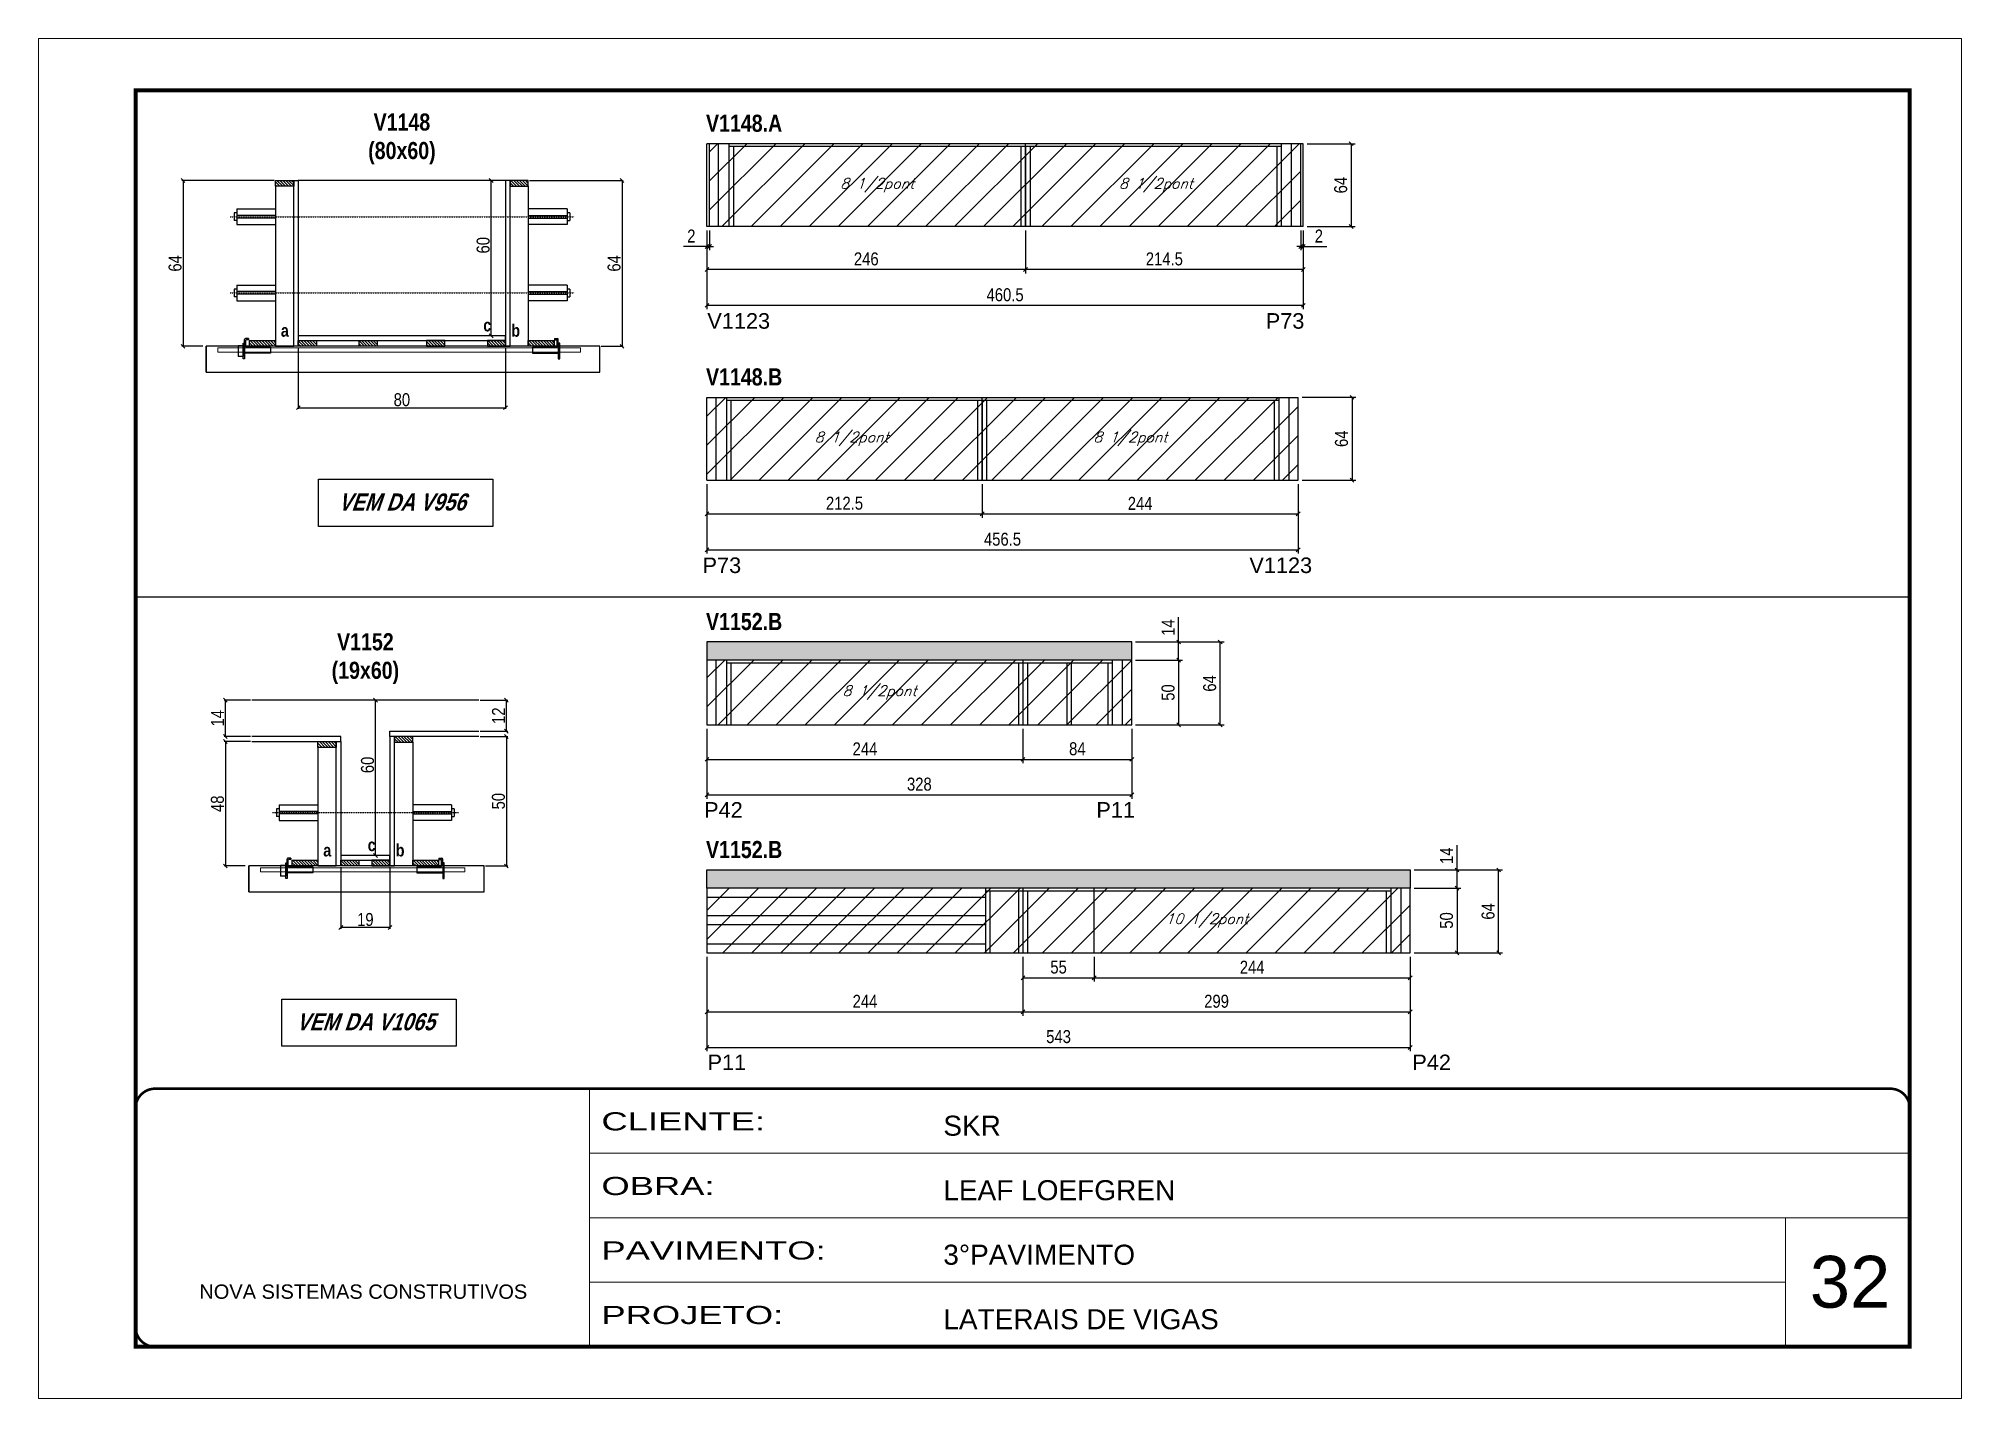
# Model space of a CAD drawing. Extents: x 3309 to 9563, y -2522 to 14608.
# Drawn here: x 8078 to 9563, y 5518 to 6568 of the extents above; entities that cross this region are included whole.
import ezdxf

# ---------------------------------------------------------------- set-up
doc = ezdxf.new("R2010")
doc.units = 0
for name, pattern in [('CONTINUO', [0]), ('DASHED', [0.75, 0.5, -0.25]), ('HIDDEN', [0.375, 0.25, -0.125])]:
    doc.linetypes.add(name, pattern=pattern)
for name, color, linetype in [('5', 5, 'Continuous'), ('barrote', 251, 'Continuous'), ('COTA', 241, 'Continuous'), ('detalhes', 4, 'Continuous'), ('NOMENCLATURA', 7, 'Continuous'), ('Painéis', 200, 'Continuous'), ('presilha', 1, 'Continuous'), ('SARR_2.2x10', 60, 'Continuous'), ('SARR_2.2x7', 40, 'Continuous'), ('SARR_3.5x7', 81, 'Continuous'), ('TENSOR', 3, 'Continuous'), ('texto', 7, 'Continuous')]:
    doc.layers.add(name, color=color, linetype=linetype)
for name, color, linetype, lineweight in [('CARIMBO', 255, 'Continuous', 9), ('CONCRETO', 251, 'Continuous', 25), ('Folhas', 255, 'Continuous', 9), ('Hachura', 251, 'Continuous', 9), ('SARRAFO DE PRESSAO', 251, 'DASHED', 9), ('SCO-___-LAJ', 2, 'Continuous', 0)]:
    doc.layers.add(name, color=color, linetype=linetype, lineweight=lineweight)
doc.styles.add('ARIAL', font='arial.ttf')
doc.styles.add('COTA TECNICA', font='techl___.ttf', dxfattribs={"height": 10})
doc.styles.add('COTA TECNICA 2X', font='techl___.ttf', dxfattribs={"height": 10})
doc.styles.add('Romans', font='romans.shx')
doc.styles.get("Standard").update_dxf_attribs({"font": 'arial.ttf'})
doc.styles.add('TECNICA', font='techb___.ttf', dxfattribs={"height": 10})
doc.styles.add('Tecnologia', font='')
doc.styles.get('Tecnologia').set_extended_font_data('Forgotten Futurist')
doc.dimstyles.new('PAINEL', dxfattribs={"dimtxt": 10, "dimasz": 3, "dimexe": 3, "dimexo": 3, "dimgap": 3, "dimtad": 1, "dimdec": 1, "dimzin": 12, "dimdsep": 46, "dimtxsty": 'COTA TECNICA', "dimblk1": 'OBLIQUE', "dimblk2": 'OBLIQUE', "dimsah": 1, "dimcen": 0.9, "dimclrd": 4, "dimclre": 4, "dimclrt": 240, "dimadec": 1, "dimazin": 3, "dimtfac": 1, "dimtdec": 1, "dimtmove": 0, "dimatfit": 3, "dimfxl": 1, "dimtolj": 1, "dimtzin": 12, "dimarcsym": 0})
doc.dimstyles.new('SECAO', dxfattribs={"dimscale": 0.333333, "dimtxt": 5, "dimasz": 9, "dimexe": 3, "dimexo": 3, "dimgap": 3, "dimtad": 1, "dimdec": 1, "dimlfac": 0.5, "dimzin": 12, "dimdsep": 46, "dimtxsty": 'COTA TECNICA 2X', "dimblk1": 'OBLIQUE', "dimblk2": 'OBLIQUE', "dimsah": 1, "dimcen": 0.9, "dimclrd": 4, "dimclre": 4, "dimclrt": 240, "dimadec": 1, "dimazin": 3, "dimtfac": 1, "dimtdec": 1, "dimtmove": 0, "dimatfit": 3, "dimfxl": 1, "dimtolj": 1, "dimtzin": 12, "dimarcsym": 0})
pattern_1 = [(135, (41546.8265, -117583.1979), (-1.122532015, -1.122532015), [])]
pattern_2 = [(135, (41560.9777, -117181.9448), (-1.122532015, -1.122532015), [])]
pattern_3 = [(45, (4768.5, 1148.575), (-11.22532, 11.22532), [])]
pattern_4 = [(50, (4768.5, 1148.575), (5.46554, -0.4781726), [0.5715, -6.2865]), (355, (4768.5, 1148.575), (-1.0573026, 5.7317054), [0.4572, -5.0292175]), (100.451445, (4768.9555, 1148.535), (4.4082374, 5.2535326), [0.4857003, -5.3427073]), (46.1842, (4768.5, 1150.099), (8.132371, -1.26127), [0.85725, -9.42975]), (96.63556, (4769.178, 1149.994), (7.122124, 7.422784), [0.728551, -8.014068]), (351.18415, (4768.5, 1150.099), (7.122124, 7.422784), [0.685799, -7.543792]), (21, (4769.262, 1149.718), (4.5484317, -3.067956), [0.5715, -6.2865]), (326, (4769.262, 1149.718), (1.854061, 5.525639), [0.4572, -5.0292]), (71.451445, (4769.641, 1149.4624), (6.4024926, 2.457683), [0.4857003, -5.342698]), (37.5, (4768.5, 1148.5751), (0.0926581, 2.53665117), [0, -4.96824, 0, -5.1054, 0, -5.04825]), (7.5, (4768.5, 1148.575), (2.0045899, 3.0054172), [0, -2.91084, 0, -4.85394, 0, -1.92405]), (327.5, (4766.8007, 1148.5751), (4.06771786, -0.1718623), [0, -1.905, 0, -5.9436, 0, -7.8867]), (317.5, (4766.0387, 1148.575), (4.4438754, 0.7627947), [0, -2.4765, 0, -3.94716, 0, -5.6007])]

msp = doc.modelspace()

# ---------------------------------------------------------------- texts
at = {"layer": '5', "linetype": 'Continuous'}
for s, rotation, p in [('V1123', 0.00004, (8594.37, 6343.77, 0)), ('P73', 0.00004, (9025.59, 6343.77, 0)), ('P73', 359.99996, (8590.68, 6155.13, 0)), ('V1123', 359.99996, (9012.93, 6155.13, 0)), ('P42', 0.00004, (8591.9, 5966.28)), ('P11', 0.00004, (8894.78, 5966.28)), ('P11', 359.99996, (8594.55, 5771.36)), ('P42', 359.99996, (9138.75, 5771.36))]:
    msp.add_text(s, height=12, rotation=rotation, dxfattribs=at).set_placement(p)
at = {"layer": 'CARIMBO', "style": 'ARIAL'}
msp.add_text('32', height=40, dxfattribs=at).set_placement((9445.73, 5587.98))
at = {"layer": 'detalhes', "style": 'TECNICA'}
for s, p in [('a', (8265.06, 6337.59)), ('c', (8421.36, 6341.7)), ('b', (8443.04, 6337.58)), ('a', (8297.81, 5936.33)), ('c', (8332.11, 5940.44)), ('b', (8353.79, 5936.32))]:
    msp.add_text(s, height=9.6, dxfattribs=at).set_placement(p)
at = {"layer": 'NOMENCLATURA', "style": 'TECNICA'}
for s, p in [('V1148.A', (8593.35, 6495.78, 0)), ('V1148.B', (8593.35, 6299.95, 0)), ('V1152.B', (8593.35, 6111.1)), ('V1152.B', (8593.35, 5935.07))]:
    msp.add_text(s, height=13.2, dxfattribs=at).set_placement(p)
at = {"layer": 'NOMENCLATURA', "char_height": 13.2, "attachment_point": 2, "style": 'TECNICA'}
for s, insert in [('V1148\\P(80x60)', (8358.54, 6509.92)), ('V1152\\P(19x60)', (8330.32, 6108.67))]:
    msp.add_mtext_dynamic_manual_height_columns(s, width=300.2766, gutter_width=1, heights=[0], dxfattribs=dict(at, insert=insert))
at = {"layer": 'NOMENCLATURA', "char_height": 13.2, "width": 300.2766, "attachment_point": 2, "style": 'TECNICA'}
for s, insert in [('{\\Q19;VEM DA V956}', (8358.54, 6216.57)), ('{\\Q19;VEM DA V1065}', (8330.29, 5815.32))]:
    msp.add_mtext(s, dxfattribs=dict(at, insert=insert))
at = {"layer": 'texto', "color": 2, "char_height": 8, "attachment_point": 5, "style": 'Romans'}
for s, insert in [('{\\Q19;\\C256;8 1/2pont}', (8725.57, 6454.59, 0)), ('{\\Q19;\\C256;8 1/2pont}', (8940.82, 6454.59, 0)), ('{\\Q19;\\C256;8 1/2pont}', (8705.82, 6258.76, 0)), ('{\\Q19;\\C256;8 1/2pont}', (8921.07, 6258.76, 0)), ('{\\Q19;\\C256;8 1/2pont}', (8727.37, 6062.92)), ('{\\Q19;\\C256;10 1/2pont}', (8980.07, 5886.88))]:
    msp.add_mtext(s, dxfattribs=dict(at, insert=insert))

# ---------------------------------------------------------------- blocks, each defined once
blk = doc.blocks.new('9999999999')
at = {"color": 30, "linetype": 'CONTINUO'}
for p, q in [((98564.6, 34230.2), (98564.6, 34429.4)), ((98564.6, 34379.6), (99584, 34379.6)), ((98564.6, 34329.8), (99488, 34329.8)), ((99584, 34329.8), (99488, 34329.8)), ((99488, 34329.8), (99488, 34230.2)), ((98564.6, 34280), (99488, 34280))]:
    blk.add_line(p, q, dxfattribs=at)
at = {"color": 30, "linetype": 'CONTINUO', "const_width": 2}
blk.add_lwpolyline([(99584, 34230.2), (99584, 34414.4, 0.414214), (99569, 34429.4), (98229, 34429.4, 0.414214), (98214, 34414.4), (98214, 34245.2, 0.414214), (98229, 34230.2), (99584, 34230.2)], format="xyb", dxfattribs=at)
at = {"layer": 'Folhas'}
blk.add_lwpolyline([(98139, 34190.2), (99624, 34190.2), (99624, 35240.2), (98139, 35240.2)], close=True, dxfattribs=at)
at = {"layer": 'Folhas', "color": 30, "const_width": 3}
blk.add_lwpolyline([(98214, 34230.2), (99584, 34230.2), (99584, 35200.2), (98214, 35200.2)], close=True, dxfattribs=at)
at = {"color": 7, "linetype": 'Continuous', "ltscale": 5, "style": 'ARIAL'}
for s, height, p in [('SKR', 15.48, (98837.7, 34393.1)), ('LEAF LOEFGREN', 15.483, (98837.7, 34343.3)), ('3°PAVIMENTO', 15.483, (98837.7, 34293.5)), ('NOVA SISTEMAS CONSTRUTIVOS', 11.059, (98263.2, 34267.2)), ('LATERAIS DE VIGAS', 15.483, (98837.7, 34243.7))]:
    blk.add_text(s, height=height, dxfattribs=at).set_placement(p)
at = {"layer": 'Folhas', "color": 7, "style": 'Tecnologia', "width": 1.5}
for s, p in [('CLIENTE:', (98573.7, 34397.2)), ('OBRA:', (98573.7, 34347.3)), ('PAVIMENTO:', (98573.7, 34297.5)), ('PROJETO:', (98573.7, 34247.7))]:
    blk.add_text(s, height=14, dxfattribs=at).set_placement(p)
blk = doc.blocks.new('_Oblique')
at = {"color": 0, "linetype": 'ByBlock', "lineweight": -2}
blk.add_line((-0.5, -0.5), (0.5, 0.5), dxfattribs=at)
blk = doc.blocks.new('*D1205')
at = {"layer": 'COTA', "color": 4, "lineweight": -2, "transparency": 16777216}
for p, q in [((8311.3, 5928), (8311.3, 5880.5)), ((8349.3, 5928), (8349.3, 5880.5)), ((8349.3, 5881.5), (8311.3, 5881.5))]:
    blk.add_line(p, q, dxfattribs=at)
at = {"layer": 'Defpoints', "color": 0, "transparency": 16777216}
for p in [(8311.3, 5929), (8349.3, 5929), (8311.3, 5881.5)]:
    blk.add_point(p, dxfattribs=at)
at = {"layer": 'COTA', "color": 4, "lineweight": -2, "transparency": 16777216, "xscale": 3, "yscale": 3, "zscale": 3, "rotation": 180}
blk.add_blockref('_Oblique', (8311.3, 5881.5), dxfattribs=at)
at = {"layer": 'COTA', "color": 4, "lineweight": -2, "transparency": 16777216, "xscale": 3, "yscale": 3, "zscale": 3}
blk.add_blockref('_Oblique', (8349.3, 5881.5), dxfattribs=at)
at = {"layer": 'COTA', "color": 240, "transparency": 16777216, "insert": (8330.3, 5887.6), "char_height": 10, "attachment_point": 5, "style": 'COTA TECNICA 2X'}
blk.add_mtext('\\A1;19', dxfattribs=at)
blk = doc.blocks.new('PRESILHA METÁLICA 1')
at = {"layer": 'presilha'}
for p, q in [((0, 13), (6, 13)), ((0, 13), (0, 0)), ((6, 0), (0, 0)), ((6, 15.5), (7.5, 15.5)), ((6, -2.5), (6, 15.5)), ((6, 13), (6, 0)), ((7.5, 10.6), (7.5, 19.9)), ((7.5, 15.5), (7.5, -2.5)), ((37.5, 4.1), (7.5, 4.1)), ((12, 21), (8.6, 21)), ((9, 11.6), (9, 18.9)), ((12, 19.5), (9.6, 19.5)), ((37.5, 11), (9.6, 11)), ((12, 21), (12, 19.5)), ((37.5, 11), (37.5, 4.1)), ((7.5, -2.5), (6, -2.5))]:
    blk.add_line(p, q, dxfattribs=at)
for centre, radius, start, end in [((8.6, 19.9), 1.14, 90, 180), ((9.6, 18.9), 0.57, 90, 180), ((9.6, 11.6), 0.57, 180, 270)]:
    blk.add_arc(centre, radius, start, end, dxfattribs=at)
blk = doc.blocks.new('PRESILHA METÁLICA 2')
at = {"layer": 'presilha'}
for p, q in [((-5.2, 23.5), (-5.2, 22)), ((-5.2, 23.5), (-1.9, 23.5)), ((-0.8, 14.6), (-0.8, 22.4)), ((-30.8, 13.5), (-30.8, 6.6)), ((-30.8, 13.5), (-2.8, 13.5)), ((-30.8, 6.6), (-0.8, 6.6)), ((-5.2, 22), (-2.8, 22)), ((-2.2, 14.1), (-2.2, 21.4)), ((0.8, 18), (-0.8, 18)), ((-0.8, 18), (-0.8, 0)), ((-0.8, 0), (0.8, 0)), ((0.8, 0), (0.8, 18))]:
    blk.add_line(p, q, dxfattribs=at)
for centre, radius, start, end in [((-1.9, 22.4), 1.14, 0, 90), ((-2.8, 21.4), 0.57, 0, 90), ((-2.8, 14.1), 0.57, 270, 0)]:
    blk.add_arc(centre, radius, start, end, dxfattribs=at)
blk = doc.blocks.new('*D1206')
at = {"layer": 'COTA', "color": 4, "lineweight": -2, "transparency": 16777216}
for p, q in [((8241.6, 6025), (8221.2, 6025)), ((8222.2, 6025), (8222.2, 5929)), ((8237.5, 5929), (8221.2, 5929))]:
    blk.add_line(p, q, dxfattribs=at)
at = {"layer": 'Defpoints', "color": 0, "transparency": 16777216}
for p in [(8242.6, 6025), (8222.2, 5929), (8238.5, 5929)]:
    blk.add_point(p, dxfattribs=at)
at = {"layer": 'COTA', "color": 4, "lineweight": -2, "transparency": 16777216, "xscale": 3, "yscale": 3, "zscale": 3}
for p, rotation in [((8222.2, 6025), 90), ((8222.2, 5929), 270)]:
    blk.add_blockref('_Oblique', p, dxfattribs=dict(at, rotation=rotation))
at = {"layer": 'COTA', "color": 240, "transparency": 16777216, "insert": (8216.1, 5977), "char_height": 10, "attachment_point": 5, "rotation": 90, "style": 'COTA TECNICA 2X'}
blk.add_mtext('\\A1;48', dxfattribs=at)
blk = doc.blocks.new('*D1207')
at = {"layer": 'COTA', "color": 4, "lineweight": -2, "transparency": 16777216}
for p, q in [((8419, 6029), (8440.2, 6029)), ((8439.2, 6029), (8439.2, 5929)), ((8423.1, 5929), (8440.2, 5929))]:
    blk.add_line(p, q, dxfattribs=at)
at = {"layer": 'Defpoints', "color": 0, "transparency": 16777216}
for p in [(8418, 6029), (8422.1, 5929), (8439.2, 5929)]:
    blk.add_point(p, dxfattribs=at)
at = {"layer": 'COTA', "color": 4, "lineweight": -2, "transparency": 16777216, "xscale": 3, "yscale": 3, "zscale": 3}
for p, rotation in [((8439.2, 6029), 90), ((8439.2, 5929), 270)]:
    blk.add_blockref('_Oblique', p, dxfattribs=dict(at, rotation=rotation))
at = {"layer": 'COTA', "color": 240, "transparency": 16777216, "insert": (8433.1, 5979), "char_height": 10, "attachment_point": 5, "rotation": 90, "style": 'COTA TECNICA 2X'}
blk.add_mtext('\\A1;50', dxfattribs=at)
blk = doc.blocks.new('*D1208')
at = {"layer": 'COTA', "color": 4, "lineweight": -2, "transparency": 16777216}
for p, q in [((8348.3, 6057), (8337.1, 6057)), ((8338.1, 5937), (8338.1, 6057)), ((8348.3, 5937), (8337.1, 5937))]:
    blk.add_line(p, q, dxfattribs=at)
at = {"layer": 'Defpoints', "color": 0, "transparency": 16777216}
for p in [(8338.1, 6057), (8349.3, 6057), (8349.3, 5937)]:
    blk.add_point(p, dxfattribs=at)
at = {"layer": 'COTA', "color": 4, "lineweight": -2, "transparency": 16777216, "xscale": 3, "yscale": 3, "zscale": 3}
for p, rotation in [((8338.1, 6057), 90), ((8338.1, 5937), 270)]:
    blk.add_blockref('_Oblique', p, dxfattribs=dict(at, rotation=rotation))
at = {"layer": 'COTA', "color": 240, "transparency": 16777216, "insert": (8332, 6007), "char_height": 10, "attachment_point": 5, "rotation": 90, "style": 'COTA TECNICA 2X'}
blk.add_mtext('\\A1;60', dxfattribs=at)
blk = doc.blocks.new('*D1209')
at = {"layer": 'COTA', "color": 4, "lineweight": -2, "transparency": 16777216}
for p, q in [((8419, 6057), (8440.2, 6057)), ((8439.2, 6033), (8439.2, 6057)), ((8419, 6033), (8440.2, 6033))]:
    blk.add_line(p, q, dxfattribs=at)
at = {"layer": 'Defpoints', "color": 0, "transparency": 16777216}
for p in [(8418, 6057), (8439.2, 6057), (8418, 6033)]:
    blk.add_point(p, dxfattribs=at)
at = {"layer": 'COTA', "color": 4, "lineweight": -2, "transparency": 16777216, "xscale": 3, "yscale": 3, "zscale": 3}
for p, rotation in [((8439.2, 6057), 90), ((8439.2, 6033), 270)]:
    blk.add_blockref('_Oblique', p, dxfattribs=dict(at, rotation=rotation))
at = {"layer": 'COTA', "color": 240, "transparency": 16777216, "insert": (8433.1, 6045), "char_height": 10, "attachment_point": 5, "rotation": 90, "style": 'COTA TECNICA 2X'}
blk.add_mtext('\\A1;12', dxfattribs=at)
blk = doc.blocks.new('*D1210')
at = {"layer": 'COTA', "color": 4, "lineweight": -2, "transparency": 16777216}
for p, q in [((8241.6, 6057), (8221.2, 6057)), ((8222.2, 6029), (8222.2, 6057)), ((8241.6, 6029), (8221.2, 6029))]:
    blk.add_line(p, q, dxfattribs=at)
at = {"layer": 'Defpoints', "color": 0, "transparency": 16777216}
for p in [(8222.2, 6057), (8242.6, 6057), (8242.6, 6029)]:
    blk.add_point(p, dxfattribs=at)
at = {"layer": 'COTA', "color": 4, "lineweight": -2, "transparency": 16777216, "xscale": 3, "yscale": 3, "zscale": 3}
for p, rotation in [((8222.2, 6057), 90), ((8222.2, 6029), 270)]:
    blk.add_blockref('_Oblique', p, dxfattribs=dict(at, rotation=rotation))
at = {"layer": 'COTA', "color": 240, "transparency": 16777216, "insert": (8216.2, 6043), "char_height": 10, "attachment_point": 5, "rotation": 90, "style": 'COTA TECNICA 2X'}
blk.add_mtext('\\A1;14', dxfattribs=at)
blk = doc.blocks.new('*D1215')
at = {"layer": 'COTA', "color": 4, "lineweight": -2, "transparency": 16777216}
for p, q in [((8594.1, 6034.9), (8594.1, 5980.9)), ((8922.1, 6034.9), (8922.1, 5980.9)), ((8594.1, 5983.9), (8922.1, 5983.9))]:
    blk.add_line(p, q, dxfattribs=at)
at = {"layer": 'Defpoints', "color": 0, "transparency": 16777216}
for p in [(8594.1, 6037.9), (8922.1, 6037.9), (8922.1, 5983.9)]:
    blk.add_point(p, dxfattribs=at)
at = {"layer": 'COTA', "color": 4, "lineweight": -2, "transparency": 16777216, "xscale": 3, "yscale": 3, "zscale": 3, "rotation": 180}
blk.add_blockref('_Oblique', (8594.1, 5983.9), dxfattribs=at)
at = {"layer": 'COTA', "color": 4, "lineweight": -2, "transparency": 16777216, "xscale": 3, "yscale": 3, "zscale": 3}
blk.add_blockref('_Oblique', (8922.1, 5983.9), dxfattribs=at)
at = {"layer": 'COTA', "color": 240, "transparency": 16777216, "insert": (8758.1, 5992.1), "char_height": 10, "attachment_point": 5, "style": 'COTA TECNICA'}
blk.add_mtext('\\A1;328', dxfattribs=at)
blk = doc.blocks.new('*D1216')
at = {"layer": 'COTA', "color": 4, "lineweight": -2, "transparency": 16777216}
for p, q in [((8594.1, 6034.9), (8594.1, 6008.3)), ((8838.1, 6034.9), (8838.1, 6008.3)), ((8594.1, 6011.3), (8838.1, 6011.3))]:
    blk.add_line(p, q, dxfattribs=at)
at = {"layer": 'Defpoints', "color": 0, "transparency": 16777216}
for p in [(8594.1, 6037.9), (8838.1, 6037.9), (8838.1, 6011.3)]:
    blk.add_point(p, dxfattribs=at)
at = {"layer": 'COTA', "color": 4, "lineweight": -2, "transparency": 16777216, "xscale": 3, "yscale": 3, "zscale": 3, "rotation": 180}
blk.add_blockref('_Oblique', (8594.1, 6011.3), dxfattribs=at)
at = {"layer": 'COTA', "color": 4, "lineweight": -2, "transparency": 16777216, "xscale": 3, "yscale": 3, "zscale": 3}
blk.add_blockref('_Oblique', (8838.1, 6011.3), dxfattribs=at)
at = {"layer": 'COTA', "color": 240, "transparency": 16777216, "insert": (8716.1, 6019.4), "char_height": 10, "attachment_point": 5, "style": 'COTA TECNICA'}
blk.add_mtext('\\A1;244', dxfattribs=at)
blk = doc.blocks.new('*D1217')
at = {"layer": 'COTA', "color": 4, "lineweight": -2, "transparency": 16777216}
for p, q in [((8838.1, 6034.9), (8838.1, 6008.3)), ((8922.1, 6034.9), (8922.1, 6008.3)), ((8838.1, 6011.3), (8922.1, 6011.3))]:
    blk.add_line(p, q, dxfattribs=at)
at = {"layer": 'Defpoints', "color": 0, "transparency": 16777216}
for p in [(8838.1, 6037.9), (8922.1, 6037.9), (8922.1, 6011.3)]:
    blk.add_point(p, dxfattribs=at)
at = {"layer": 'COTA', "color": 4, "lineweight": -2, "transparency": 16777216, "xscale": 3, "yscale": 3, "zscale": 3, "rotation": 180}
blk.add_blockref('_Oblique', (8838.1, 6011.3), dxfattribs=at)
at = {"layer": 'COTA', "color": 4, "lineweight": -2, "transparency": 16777216, "xscale": 3, "yscale": 3, "zscale": 3}
blk.add_blockref('_Oblique', (8922.1, 6011.3), dxfattribs=at)
at = {"layer": 'COTA', "color": 240, "transparency": 16777216, "insert": (8880.1, 6019.4), "char_height": 10, "attachment_point": 5, "style": 'COTA TECNICA'}
blk.add_mtext('\\A1;84', dxfattribs=at)
blk = doc.blocks.new('*D1218')
at = {"layer": 'COTA', "color": 4, "lineweight": -2, "transparency": 16777216}
for p, q in [((8925.1, 6087.9), (8961.3, 6087.9)), ((8958.3, 6087.9), (8958.3, 6037.9)), ((8925.1, 6037.9), (8961.3, 6037.9))]:
    blk.add_line(p, q, dxfattribs=at)
at = {"layer": 'Defpoints', "color": 0, "transparency": 16777216}
for p in [(8922.1, 6087.9), (8922.1, 6037.9), (8958.3, 6037.9)]:
    blk.add_point(p, dxfattribs=at)
at = {"layer": 'COTA', "color": 4, "lineweight": -2, "transparency": 16777216, "xscale": 3, "yscale": 3, "zscale": 3}
for p, rotation in [((8958.3, 6087.9), 90), ((8958.3, 6037.9), 270)]:
    blk.add_blockref('_Oblique', p, dxfattribs=dict(at, rotation=rotation))
at = {"layer": 'COTA', "color": 240, "transparency": 16777216, "insert": (8950.2, 6062.9), "char_height": 10, "attachment_point": 5, "rotation": 90, "style": 'COTA TECNICA'}
blk.add_mtext('\\A1;50', dxfattribs=at)
blk = doc.blocks.new('*D1219')
at = {"layer": 'COTA', "color": 4, "lineweight": -2, "transparency": 16777216}
for p, q in [((8958.3, 6101.9), (8958.3, 6121)), ((8925.1, 6101.9), (8961.3, 6101.9)), ((8958.3, 6087.9), (8958.3, 6101.9)), ((8925.1, 6087.9), (8961.3, 6087.9))]:
    blk.add_line(p, q, dxfattribs=at)
at = {"layer": 'Defpoints', "color": 0, "transparency": 16777216}
for p in [(8922.1, 6101.9), (8958.3, 6101.9), (8922.1, 6087.9)]:
    blk.add_point(p, dxfattribs=at)
at = {"layer": 'COTA', "color": 4, "lineweight": -2, "transparency": 16777216, "xscale": 3, "yscale": 3, "zscale": 3}
for p, rotation in [((8958.3, 6101.9), 90), ((8958.3, 6087.9), 270)]:
    blk.add_blockref('_Oblique', p, dxfattribs=dict(at, rotation=rotation))
at = {"layer": 'COTA', "color": 240, "transparency": 16777216, "insert": (8950.2, 6113), "char_height": 10, "attachment_point": 5, "rotation": 90, "style": 'COTA TECNICA'}
blk.add_mtext('\\A1;14', dxfattribs=at)
blk = doc.blocks.new('*D1220')
at = {"layer": 'COTA', "color": 4, "lineweight": -2, "transparency": 16777216}
for p, q in [((8925.1, 6101.9), (8993.4, 6101.9)), ((8990.4, 6037.9), (8990.4, 6101.9)), ((8925.1, 6037.9), (8993.4, 6037.9))]:
    blk.add_line(p, q, dxfattribs=at)
at = {"layer": 'Defpoints', "color": 0, "transparency": 16777216}
for p in [(8922.1, 6101.9), (8990.4, 6101.9), (8922.1, 6037.9)]:
    blk.add_point(p, dxfattribs=at)
at = {"layer": 'COTA', "color": 4, "lineweight": -2, "transparency": 16777216, "xscale": 3, "yscale": 3, "zscale": 3}
for p, rotation in [((8990.4, 6101.9), 90), ((8990.4, 6037.9), 270)]:
    blk.add_blockref('_Oblique', p, dxfattribs=dict(at, rotation=rotation))
at = {"layer": 'COTA', "color": 240, "transparency": 16777216, "insert": (8982.3, 6069.9), "char_height": 10, "attachment_point": 5, "rotation": 90, "style": 'COTA TECNICA'}
blk.add_mtext('\\A1;64', dxfattribs=at)
blk = doc.blocks.new('*D1221')
at = {"layer": 'COTA', "color": 4, "lineweight": -2, "transparency": 16777216}
for p, q in [((8594.1, 5858.9), (8594.1, 5785.9)), ((9137.1, 5858.9), (9137.1, 5785.9)), ((8594.1, 5788.9), (9137.1, 5788.9))]:
    blk.add_line(p, q, dxfattribs=at)
at = {"layer": 'Defpoints', "color": 0, "transparency": 16777216}
for p in [(8594.1, 5861.9), (9137.1, 5861.9), (9137.1, 5788.9)]:
    blk.add_point(p, dxfattribs=at)
at = {"layer": 'COTA', "color": 4, "lineweight": -2, "transparency": 16777216, "xscale": 3, "yscale": 3, "zscale": 3, "rotation": 180}
blk.add_blockref('_Oblique', (8594.1, 5788.9), dxfattribs=at)
at = {"layer": 'COTA', "color": 4, "lineweight": -2, "transparency": 16777216, "xscale": 3, "yscale": 3, "zscale": 3}
blk.add_blockref('_Oblique', (9137.1, 5788.9), dxfattribs=at)
at = {"layer": 'COTA', "color": 240, "transparency": 16777216, "insert": (8865.6, 5797.2), "char_height": 10, "attachment_point": 5, "style": 'COTA TECNICA'}
blk.add_mtext('\\A1;543', dxfattribs=at)
blk = doc.blocks.new('*D1222')
at = {"layer": 'COTA', "color": 4, "lineweight": -2, "transparency": 16777216}
for p, q in [((8594.1, 5858.9), (8594.1, 5813.4)), ((8838.1, 5858.9), (8838.1, 5813.4)), ((8594.1, 5816.4), (8838.1, 5816.4))]:
    blk.add_line(p, q, dxfattribs=at)
at = {"layer": 'Defpoints', "color": 0, "transparency": 16777216}
for p in [(8594.1, 5861.9), (8838.1, 5861.9), (8838.1, 5816.4)]:
    blk.add_point(p, dxfattribs=at)
at = {"layer": 'COTA', "color": 4, "lineweight": -2, "transparency": 16777216, "xscale": 3, "yscale": 3, "zscale": 3, "rotation": 180}
blk.add_blockref('_Oblique', (8594.1, 5816.4), dxfattribs=at)
at = {"layer": 'COTA', "color": 4, "lineweight": -2, "transparency": 16777216, "xscale": 3, "yscale": 3, "zscale": 3}
blk.add_blockref('_Oblique', (8838.1, 5816.4), dxfattribs=at)
at = {"layer": 'COTA', "color": 240, "transparency": 16777216, "insert": (8716.1, 5824.5), "char_height": 10, "attachment_point": 5, "style": 'COTA TECNICA'}
blk.add_mtext('\\A1;244', dxfattribs=at)
blk = doc.blocks.new('*D1223')
at = {"layer": 'COTA', "color": 4, "lineweight": -2, "transparency": 16777216}
for p, q in [((8838.1, 5858.9), (8838.1, 5813.4)), ((9137.1, 5858.9), (9137.1, 5813.4)), ((8838.1, 5816.4), (9137.1, 5816.4))]:
    blk.add_line(p, q, dxfattribs=at)
at = {"layer": 'Defpoints', "color": 0, "transparency": 16777216}
for p in [(8838.1, 5861.9), (9137.1, 5861.9), (9137.1, 5816.4)]:
    blk.add_point(p, dxfattribs=at)
at = {"layer": 'COTA', "color": 4, "lineweight": -2, "transparency": 16777216, "xscale": 3, "yscale": 3, "zscale": 3, "rotation": 180}
blk.add_blockref('_Oblique', (8838.1, 5816.4), dxfattribs=at)
at = {"layer": 'COTA', "color": 4, "lineweight": -2, "transparency": 16777216, "xscale": 3, "yscale": 3, "zscale": 3}
blk.add_blockref('_Oblique', (9137.1, 5816.4), dxfattribs=at)
at = {"layer": 'COTA', "color": 240, "transparency": 16777216, "insert": (8987.6, 5824.5), "char_height": 10, "attachment_point": 5, "style": 'COTA TECNICA'}
blk.add_mtext('\\A1;299', dxfattribs=at)
blk = doc.blocks.new('*D1224')
at = {"layer": 'COTA', "color": 4, "lineweight": -2, "transparency": 16777216}
for p, q in [((8838.1, 5858.9), (8838.1, 5839.7)), ((8893.1, 5858.9), (8893.1, 5839.7)), ((8838.1, 5842.7), (8893.1, 5842.7))]:
    blk.add_line(p, q, dxfattribs=at)
at = {"layer": 'Defpoints', "color": 0, "transparency": 16777216}
for p in [(8838.1, 5861.9), (8893.1, 5861.9), (8893.1, 5842.7)]:
    blk.add_point(p, dxfattribs=at)
at = {"layer": 'COTA', "color": 4, "lineweight": -2, "transparency": 16777216, "xscale": 3, "yscale": 3, "zscale": 3, "rotation": 180}
blk.add_blockref('_Oblique', (8838.1, 5842.7), dxfattribs=at)
at = {"layer": 'COTA', "color": 4, "lineweight": -2, "transparency": 16777216, "xscale": 3, "yscale": 3, "zscale": 3}
blk.add_blockref('_Oblique', (8893.1, 5842.7), dxfattribs=at)
at = {"layer": 'COTA', "color": 240, "transparency": 16777216, "insert": (8865.6, 5850.9), "char_height": 10, "attachment_point": 5, "style": 'COTA TECNICA'}
blk.add_mtext('\\A1;55', dxfattribs=at)
blk = doc.blocks.new('*D1225')
at = {"layer": 'COTA', "color": 4, "lineweight": -2, "transparency": 16777216}
for p, q in [((8893.1, 5858.9), (8893.1, 5839.7)), ((9137.1, 5858.9), (9137.1, 5839.7)), ((8893.1, 5842.7), (9137.1, 5842.7))]:
    blk.add_line(p, q, dxfattribs=at)
at = {"layer": 'Defpoints', "color": 0, "transparency": 16777216}
for p in [(8893.1, 5861.9), (9137.1, 5861.9), (9137.1, 5842.7)]:
    blk.add_point(p, dxfattribs=at)
at = {"layer": 'COTA', "color": 4, "lineweight": -2, "transparency": 16777216, "xscale": 3, "yscale": 3, "zscale": 3, "rotation": 180}
blk.add_blockref('_Oblique', (8893.1, 5842.7), dxfattribs=at)
at = {"layer": 'COTA', "color": 4, "lineweight": -2, "transparency": 16777216, "xscale": 3, "yscale": 3, "zscale": 3}
blk.add_blockref('_Oblique', (9137.1, 5842.7), dxfattribs=at)
at = {"layer": 'COTA', "color": 240, "transparency": 16777216, "insert": (9015.1, 5850.8), "char_height": 10, "attachment_point": 5, "style": 'COTA TECNICA'}
blk.add_mtext('\\A1;244', dxfattribs=at)
blk = doc.blocks.new('*D3197')
at = {"layer": 'COTA', "color": 4, "lineweight": -2, "transparency": 16777216}
for p, q in [((8259.9, 6458.2), (8188.5, 6458.2)), ((8189.5, 6458.2), (8189.5, 6330.2)), ((8204.7, 6330.2), (8188.5, 6330.2))]:
    blk.add_line(p, q, dxfattribs=at)
at = {"layer": 'Defpoints', "color": 0, "transparency": 16777216}
for p in [(8260.9, 6458.2), (8189.5, 6330.2), (8205.7, 6330.2)]:
    blk.add_point(p, dxfattribs=at)
at = {"layer": 'COTA', "color": 4, "lineweight": -2, "transparency": 16777216, "xscale": 3, "yscale": 3, "zscale": 3}
for p, rotation in [((8189.5, 6458.2), 90), ((8189.5, 6330.2), 270)]:
    blk.add_blockref('_Oblique', p, dxfattribs=dict(at, rotation=rotation))
at = {"layer": 'COTA', "color": 240, "transparency": 16777216, "insert": (8183.4, 6394.2), "char_height": 10, "attachment_point": 5, "rotation": 90, "style": 'COTA TECNICA 2X'}
blk.add_mtext('\\A1;64', dxfattribs=at)
blk = doc.blocks.new('*D3198')
at = {"layer": 'COTA', "color": 4, "lineweight": -2, "transparency": 16777216}
for p, q in [((8457.1, 6458.2), (8529.5, 6458.2)), ((8528.5, 6458.2), (8528.5, 6330.2)), ((8512.4, 6330.2), (8529.5, 6330.2))]:
    blk.add_line(p, q, dxfattribs=at)
at = {"layer": 'Defpoints', "color": 0, "transparency": 16777216}
for p in [(8456.1, 6458.2), (8511.4, 6330.2), (8528.5, 6330.2)]:
    blk.add_point(p, dxfattribs=at)
at = {"layer": 'COTA', "color": 4, "lineweight": -2, "transparency": 16777216, "xscale": 3, "yscale": 3, "zscale": 3}
for p, rotation in [((8528.5, 6458.2), 90), ((8528.5, 6330.2), 270)]:
    blk.add_blockref('_Oblique', p, dxfattribs=dict(at, rotation=rotation))
at = {"layer": 'COTA', "color": 240, "transparency": 16777216, "insert": (8522.4, 6394.2), "char_height": 10, "attachment_point": 5, "rotation": 90, "style": 'COTA TECNICA 2X'}
blk.add_mtext('\\A1;64', dxfattribs=at)
blk = doc.blocks.new('*D3199')
at = {"layer": 'COTA', "color": 4, "lineweight": -2, "transparency": 16777216}
for p, q in [((8437.5, 6458.2), (8426.4, 6458.2)), ((8427.4, 6338.2), (8427.4, 6458.2)), ((8437.5, 6338.2), (8426.4, 6338.2))]:
    blk.add_line(p, q, dxfattribs=at)
at = {"layer": 'Defpoints', "color": 0, "transparency": 16777216}
for p in [(8427.4, 6458.2), (8438.5, 6458.2), (8438.5, 6338.2)]:
    blk.add_point(p, dxfattribs=at)
at = {"layer": 'COTA', "color": 4, "lineweight": -2, "transparency": 16777216, "xscale": 3, "yscale": 3, "zscale": 3}
for p, rotation in [((8427.4, 6458.2), 90), ((8427.4, 6338.2), 270)]:
    blk.add_blockref('_Oblique', p, dxfattribs=dict(at, rotation=rotation))
at = {"layer": 'COTA', "color": 240, "transparency": 16777216, "insert": (8421.3, 6408.2), "char_height": 10, "attachment_point": 5, "rotation": 90, "style": 'COTA TECNICA 2X'}
blk.add_mtext('\\A1;60', dxfattribs=at)
blk = doc.blocks.new('*D3210')
at = {"layer": 'COTA', "color": 4, "lineweight": -2, "transparency": 16777216}
for p, q in [((8278.5, 6329.2), (8278.5, 6281.8)), ((8438.5, 6329.2), (8438.5, 6281.8)), ((8278.5, 6282.8), (8438.5, 6282.8))]:
    blk.add_line(p, q, dxfattribs=at)
at = {"layer": 'Defpoints', "color": 0, "transparency": 16777216}
for p in [(8278.5, 6330.2), (8438.5, 6330.2), (8438.5, 6282.8)]:
    blk.add_point(p, dxfattribs=at)
at = {"layer": 'COTA', "color": 4, "lineweight": -2, "transparency": 16777216, "xscale": 3, "yscale": 3, "zscale": 3, "rotation": 180}
blk.add_blockref('_Oblique', (8278.5, 6282.8), dxfattribs=at)
at = {"layer": 'COTA', "color": 4, "lineweight": -2, "transparency": 16777216, "xscale": 3, "yscale": 3, "zscale": 3}
blk.add_blockref('_Oblique', (8438.5, 6282.8), dxfattribs=at)
at = {"layer": 'COTA', "color": 240, "transparency": 16777216, "insert": (8358.5, 6288.9), "char_height": 10, "attachment_point": 5, "style": 'COTA TECNICA 2X'}
blk.add_mtext('\\A1;80', dxfattribs=at)
blk = doc.blocks.new('*D3203')
at = {"layer": 'COTA', "color": 4, "linetype": 'ByBlock', "lineweight": -2, "transparency": 16777216}
for p, q in [((8840.1, 6419.6), (8840.1, 6386.5)), ((9054.6, 6419.6), (9054.6, 6386.5)), ((9054.6, 6389.5), (8840.1, 6389.5))]:
    blk.add_line(p, q, dxfattribs=at)
at = {"layer": 'Defpoints', "color": 0, "linetype": 'ByBlock', "transparency": 16777216}
for p in [(8840.1, 6422.6), (9054.6, 6422.6), (8840.1, 6389.5)]:
    blk.add_point(p, dxfattribs=at)
at = {"layer": 'COTA', "color": 4, "linetype": 'ByBlock', "lineweight": -2, "transparency": 16777216, "xscale": 3, "yscale": 3, "zscale": 3, "rotation": 180}
blk.add_blockref('_Oblique', (8840.1, 6389.5), dxfattribs=at)
at = {"layer": 'COTA', "color": 4, "linetype": 'ByBlock', "lineweight": -2, "transparency": 16777216, "xscale": 3, "yscale": 3, "zscale": 3}
blk.add_blockref('_Oblique', (9054.6, 6389.5), dxfattribs=at)
at = {"layer": 'COTA', "color": 240, "linetype": 'ByBlock', "transparency": 16777216, "insert": (8947.3, 6397.6), "char_height": 10, "attachment_point": 5, "style": 'COTA TECNICA'}
blk.add_mtext('\\A1;214.5', dxfattribs=at)
blk = doc.blocks.new('*D3204')
at = {"layer": 'COTA', "color": 4, "linetype": 'ByBlock', "lineweight": -2, "transparency": 16777216}
for p, q in [((8594.1, 6419.6), (8594.1, 6386.5)), ((8840.1, 6419.6), (8840.1, 6386.5)), ((8840.1, 6389.5), (8594.1, 6389.5))]:
    blk.add_line(p, q, dxfattribs=at)
at = {"layer": 'Defpoints', "color": 0, "linetype": 'ByBlock', "transparency": 16777216}
for p in [(8594.1, 6422.6), (8840.1, 6422.6), (8594.1, 6389.5)]:
    blk.add_point(p, dxfattribs=at)
at = {"layer": 'COTA', "color": 4, "linetype": 'ByBlock', "lineweight": -2, "transparency": 16777216, "xscale": 3, "yscale": 3, "zscale": 3, "rotation": 180}
blk.add_blockref('_Oblique', (8594.1, 6389.5), dxfattribs=at)
at = {"layer": 'COTA', "color": 4, "linetype": 'ByBlock', "lineweight": -2, "transparency": 16777216, "xscale": 3, "yscale": 3, "zscale": 3}
blk.add_blockref('_Oblique', (8840.1, 6389.5), dxfattribs=at)
at = {"layer": 'COTA', "color": 240, "linetype": 'ByBlock', "transparency": 16777216, "insert": (8717.1, 6397.6), "char_height": 10, "attachment_point": 5, "style": 'COTA TECNICA'}
blk.add_mtext('\\A1;246', dxfattribs=at)
blk = doc.blocks.new('*D3212')
at = {"layer": 'COTA', "color": 4, "linetype": 'ByBlock', "lineweight": -2, "transparency": 16777216}
for p, q in [((8594.1, 6419.6), (8594.1, 6358.8)), ((9054.6, 6419.6), (9054.6, 6358.8)), ((9054.6, 6361.8), (8594.1, 6361.8))]:
    blk.add_line(p, q, dxfattribs=at)
at = {"layer": 'Defpoints', "color": 0, "linetype": 'ByBlock', "transparency": 16777216}
for p in [(8594.1, 6422.6), (9054.6, 6422.6), (8594.1, 6361.8)]:
    blk.add_point(p, dxfattribs=at)
at = {"layer": 'COTA', "color": 4, "linetype": 'ByBlock', "lineweight": -2, "transparency": 16777216, "xscale": 3, "yscale": 3, "zscale": 3, "rotation": 180}
blk.add_blockref('_Oblique', (8594.1, 6361.8), dxfattribs=at)
at = {"layer": 'COTA', "color": 4, "linetype": 'ByBlock', "lineweight": -2, "transparency": 16777216, "xscale": 3, "yscale": 3, "zscale": 3}
blk.add_blockref('_Oblique', (9054.6, 6361.8), dxfattribs=at)
at = {"layer": 'COTA', "color": 240, "linetype": 'ByBlock', "transparency": 16777216, "insert": (8824.3, 6369.9), "char_height": 10, "attachment_point": 5, "style": 'COTA TECNICA'}
blk.add_mtext('\\A1;460.5', dxfattribs=at)
blk = doc.blocks.new('*D3213')
at = {"layer": 'COTA', "color": 4, "lineweight": -2, "transparency": 16777216}
for p, q in [((9057.6, 6486.6), (9094.6, 6486.6)), ((9091.6, 6486.6), (9091.6, 6422.6)), ((9057.6, 6422.6), (9094.6, 6422.6))]:
    blk.add_line(p, q, dxfattribs=at)
at = {"layer": 'Defpoints', "color": 0, "transparency": 16777216}
for p in [(9054.6, 6486.6, 0), (9054.6, 6422.6, 0), (9091.6, 6422.6)]:
    blk.add_point(p, dxfattribs=at)
at = {"layer": 'COTA', "color": 4, "lineweight": -2, "transparency": 16777216, "xscale": 3, "yscale": 3, "zscale": 3}
for p, rotation in [((9091.6, 6486.6), 90), ((9091.6, 6422.6), 270)]:
    blk.add_blockref('_Oblique', p, dxfattribs=dict(at, rotation=rotation))
at = {"layer": 'COTA', "color": 240, "transparency": 16777216, "insert": (9083.5, 6454.6), "char_height": 10, "attachment_point": 5, "rotation": 90, "style": 'COTA TECNICA'}
blk.add_mtext('\\A1;64', dxfattribs=at)
blk = doc.blocks.new('*D3207')
at = {"layer": 'COTA', "color": 4, "linetype": 'ByBlock', "lineweight": -2, "transparency": 16777216}
for p, q in [((8594.1, 6223.8), (8594.1, 6197.8)), ((8806.6, 6223.8), (8806.6, 6197.8)), ((8594.1, 6200.8), (8806.6, 6200.8))]:
    blk.add_line(p, q, dxfattribs=at)
at = {"layer": 'Defpoints', "color": 0, "linetype": 'ByBlock', "transparency": 16777216}
for p in [(8594.1, 6226.8), (8806.6, 6226.8), (8806.6, 6200.8)]:
    blk.add_point(p, dxfattribs=at)
at = {"layer": 'COTA', "color": 4, "linetype": 'ByBlock', "lineweight": -2, "transparency": 16777216, "xscale": 3, "yscale": 3, "zscale": 3, "rotation": 180}
blk.add_blockref('_Oblique', (8594.1, 6200.8), dxfattribs=at)
at = {"layer": 'COTA', "color": 4, "linetype": 'ByBlock', "lineweight": -2, "transparency": 16777216, "xscale": 3, "yscale": 3, "zscale": 3}
blk.add_blockref('_Oblique', (8806.6, 6200.8), dxfattribs=at)
at = {"layer": 'COTA', "color": 240, "linetype": 'ByBlock', "transparency": 16777216, "insert": (8700.3, 6209), "char_height": 10, "attachment_point": 5, "style": 'COTA TECNICA'}
blk.add_mtext('\\A1;212.5', dxfattribs=at)
blk = doc.blocks.new('*D3208')
at = {"layer": 'COTA', "color": 4, "linetype": 'ByBlock', "lineweight": -2, "transparency": 16777216}
for p, q in [((8806.6, 6223.8), (8806.6, 6197.8)), ((9050.6, 6223.8), (9050.6, 6197.8)), ((8806.6, 6200.8), (9050.6, 6200.8))]:
    blk.add_line(p, q, dxfattribs=at)
at = {"layer": 'Defpoints', "color": 0, "linetype": 'ByBlock', "transparency": 16777216}
for p in [(8806.6, 6226.8), (9050.6, 6226.8), (9050.6, 6200.8)]:
    blk.add_point(p, dxfattribs=at)
at = {"layer": 'COTA', "color": 4, "linetype": 'ByBlock', "lineweight": -2, "transparency": 16777216, "xscale": 3, "yscale": 3, "zscale": 3, "rotation": 180}
blk.add_blockref('_Oblique', (8806.6, 6200.8), dxfattribs=at)
at = {"layer": 'COTA', "color": 4, "linetype": 'ByBlock', "lineweight": -2, "transparency": 16777216, "xscale": 3, "yscale": 3, "zscale": 3}
blk.add_blockref('_Oblique', (9050.6, 6200.8), dxfattribs=at)
at = {"layer": 'COTA', "color": 240, "linetype": 'ByBlock', "transparency": 16777216, "insert": (8928.6, 6208.9), "char_height": 10, "attachment_point": 5, "style": 'COTA TECNICA'}
blk.add_mtext('\\A1;244', dxfattribs=at)
blk = doc.blocks.new('*D3209')
at = {"layer": 'COTA', "color": 4, "linetype": 'ByBlock', "lineweight": -2, "transparency": 16777216}
for p, q in [((8594.1, 6223.8), (8594.1, 6170.1)), ((9050.6, 6223.8), (9050.6, 6170.1)), ((8594.1, 6173.1), (9050.6, 6173.1))]:
    blk.add_line(p, q, dxfattribs=at)
at = {"layer": 'Defpoints', "color": 0, "linetype": 'ByBlock', "transparency": 16777216}
for p in [(8594.1, 6226.8), (9050.6, 6226.8), (9050.6, 6173.1)]:
    blk.add_point(p, dxfattribs=at)
at = {"layer": 'COTA', "color": 4, "linetype": 'ByBlock', "lineweight": -2, "transparency": 16777216, "xscale": 3, "yscale": 3, "zscale": 3, "rotation": 180}
blk.add_blockref('_Oblique', (8594.1, 6173.1), dxfattribs=at)
at = {"layer": 'COTA', "color": 4, "linetype": 'ByBlock', "lineweight": -2, "transparency": 16777216, "xscale": 3, "yscale": 3, "zscale": 3}
blk.add_blockref('_Oblique', (9050.6, 6173.1), dxfattribs=at)
at = {"layer": 'COTA', "color": 240, "linetype": 'ByBlock', "transparency": 16777216, "insert": (8822.3, 6181.2), "char_height": 10, "attachment_point": 5, "style": 'COTA TECNICA'}
blk.add_mtext('\\A1;456.5', dxfattribs=at)
blk = doc.blocks.new('*D3215')
at = {"layer": 'COTA', "color": 4, "lineweight": -2, "transparency": 16777216}
for p, q in [((9053.6, 6290.8), (9095.2, 6290.8)), ((9092.2, 6290.8), (9092.2, 6226.8)), ((9053.6, 6226.8), (9095.2, 6226.8))]:
    blk.add_line(p, q, dxfattribs=at)
at = {"layer": 'Defpoints', "color": 0, "transparency": 16777216}
for p in [(9050.6, 6290.8, 0), (9050.6, 6226.8, 0), (9092.2, 6226.8)]:
    blk.add_point(p, dxfattribs=at)
at = {"layer": 'COTA', "color": 4, "lineweight": -2, "transparency": 16777216, "xscale": 3, "yscale": 3, "zscale": 3}
for p, rotation in [((9092.2, 6290.8), 90), ((9092.2, 6226.8), 270)]:
    blk.add_blockref('_Oblique', p, dxfattribs=dict(at, rotation=rotation))
at = {"layer": 'COTA', "color": 240, "transparency": 16777216, "insert": (9084.1, 6258.8), "char_height": 10, "attachment_point": 5, "rotation": 90, "style": 'COTA TECNICA'}
blk.add_mtext('\\A1;64', dxfattribs=at)
blk = doc.blocks.new('*D3216')
at = {"layer": 'COTA', "color": 4, "lineweight": -2, "transparency": 16777216}
for p, q in [((8594.1, 6419.6), (8594.1, 6404.3)), ((8596.1, 6419.6), (8596.1, 6404.3)), ((8594.1, 6407.3), (8576, 6407.3)), ((8596.1, 6407.3), (8594.1, 6407.3)), ((8596.1, 6407.3), (8599.1, 6407.3))]:
    blk.add_line(p, q, dxfattribs=at)
at = {"layer": 'Defpoints', "color": 0, "transparency": 16777216}
for p in [(8594.1, 6422.6, 0), (8596.1, 6422.6, 0), (8594.1, 6407.3)]:
    blk.add_point(p, dxfattribs=at)
at = {"layer": 'COTA', "color": 4, "lineweight": -2, "transparency": 16777216, "xscale": 3, "yscale": 3, "zscale": 3}
blk.add_blockref('_Oblique', (8594.1, 6407.3), dxfattribs=at)
at = {"layer": 'COTA', "color": 4, "lineweight": -2, "transparency": 16777216, "xscale": 3, "yscale": 3, "zscale": 3, "rotation": 180}
blk.add_blockref('_Oblique', (8596.1, 6407.3), dxfattribs=at)
at = {"layer": 'COTA', "color": 240, "transparency": 16777216, "insert": (8582, 6415.3), "char_height": 10, "attachment_point": 5, "style": 'COTA TECNICA'}
blk.add_mtext('\\A1;2', dxfattribs=at)
blk = doc.blocks.new('*D3217')
at = {"layer": 'COTA', "color": 4, "lineweight": -2, "transparency": 16777216}
for p, q in [((9052.6, 6419.6), (9052.6, 6404.3)), ((9054.6, 6419.6), (9054.6, 6404.3)), ((9052.6, 6407.3), (9049.6, 6407.3)), ((9052.6, 6407.3), (9054.6, 6407.3)), ((9054.6, 6407.3), (9072.7, 6407.3))]:
    blk.add_line(p, q, dxfattribs=at)
at = {"layer": 'Defpoints', "color": 0, "transparency": 16777216}
for p in [(9052.6, 6422.6, 0), (9054.6, 6422.6, 0), (9054.6, 6407.3)]:
    blk.add_point(p, dxfattribs=at)
at = {"layer": 'COTA', "color": 4, "lineweight": -2, "transparency": 16777216, "xscale": 3, "yscale": 3, "zscale": 3}
blk.add_blockref('_Oblique', (9052.6, 6407.3), dxfattribs=at)
at = {"layer": 'COTA', "color": 4, "lineweight": -2, "transparency": 16777216, "xscale": 3, "yscale": 3, "zscale": 3, "rotation": 180}
blk.add_blockref('_Oblique', (9054.6, 6407.3), dxfattribs=at)
at = {"layer": 'COTA', "color": 240, "transparency": 16777216, "insert": (9066.6, 6415.3), "char_height": 10, "attachment_point": 5, "style": 'COTA TECNICA'}
blk.add_mtext('\\A1;2', dxfattribs=at)
blk = doc.blocks.new('*D3218')
at = {"layer": 'COTA', "color": 4, "lineweight": -2, "transparency": 16777216}
for p, q in [((9140.1, 5911.9), (9176.3, 5911.9)), ((9173.3, 5911.9), (9173.3, 5861.9)), ((9140.1, 5861.9), (9176.3, 5861.9))]:
    blk.add_line(p, q, dxfattribs=at)
at = {"layer": 'Defpoints', "color": 0, "transparency": 16777216}
for p in [(9137.1, 5911.9), (9137.1, 5861.9), (9173.3, 5861.9)]:
    blk.add_point(p, dxfattribs=at)
at = {"layer": 'COTA', "color": 4, "lineweight": -2, "transparency": 16777216, "xscale": 3, "yscale": 3, "zscale": 3}
for p, rotation in [((9173.3, 5911.9), 90), ((9173.3, 5861.9), 270)]:
    blk.add_blockref('_Oblique', p, dxfattribs=dict(at, rotation=rotation))
at = {"layer": 'COTA', "color": 240, "transparency": 16777216, "insert": (9165.2, 5886.9), "char_height": 10, "attachment_point": 5, "rotation": 90, "style": 'COTA TECNICA'}
blk.add_mtext('\\A1;50', dxfattribs=at)
blk = doc.blocks.new('*D3219')
at = {"layer": 'COTA', "color": 4, "lineweight": -2, "transparency": 16777216}
for p, q in [((9173.3, 5925.9), (9173.3, 5945)), ((9140.1, 5925.9), (9176.3, 5925.9)), ((9173.3, 5911.9), (9173.3, 5925.9)), ((9140.1, 5911.9), (9176.3, 5911.9))]:
    blk.add_line(p, q, dxfattribs=at)
at = {"layer": 'Defpoints', "color": 0, "transparency": 16777216}
for p in [(9137.1, 5925.9), (9173.3, 5925.9), (9137.1, 5911.9)]:
    blk.add_point(p, dxfattribs=at)
at = {"layer": 'COTA', "color": 4, "lineweight": -2, "transparency": 16777216, "xscale": 3, "yscale": 3, "zscale": 3}
for p, rotation in [((9173.3, 5925.9), 90), ((9173.3, 5911.9), 270)]:
    blk.add_blockref('_Oblique', p, dxfattribs=dict(at, rotation=rotation))
at = {"layer": 'COTA', "color": 240, "transparency": 16777216, "insert": (9165.2, 5936.9), "char_height": 10, "attachment_point": 5, "rotation": 90, "style": 'COTA TECNICA'}
blk.add_mtext('\\A1;14', dxfattribs=at)
blk = doc.blocks.new('*D3220')
at = {"layer": 'COTA', "color": 4, "lineweight": -2, "transparency": 16777216}
for p, q in [((9140.1, 5925.9), (9208.4, 5925.9)), ((9205.4, 5861.9), (9205.4, 5925.9)), ((9140.1, 5861.9), (9208.4, 5861.9))]:
    blk.add_line(p, q, dxfattribs=at)
at = {"layer": 'Defpoints', "color": 0, "transparency": 16777216}
for p in [(9137.1, 5925.9), (9205.4, 5925.9), (9137.1, 5861.9)]:
    blk.add_point(p, dxfattribs=at)
at = {"layer": 'COTA', "color": 4, "lineweight": -2, "transparency": 16777216, "xscale": 3, "yscale": 3, "zscale": 3}
for p, rotation in [((9205.4, 5925.9), 90), ((9205.4, 5861.9), 270)]:
    blk.add_blockref('_Oblique', p, dxfattribs=dict(at, rotation=rotation))
at = {"layer": 'COTA', "color": 240, "transparency": 16777216, "insert": (9197.3, 5893.9), "char_height": 10, "attachment_point": 5, "rotation": 90, "style": 'COTA TECNICA'}
blk.add_mtext('\\A1;64', dxfattribs=at)

# ---------------------------------------------------------------- dimensions: what is measured, and where the dimension line sits
at = {"layer": 'COTA'}
for base, p1, p2, angle, dimstyle, picture, middle in [((9091.56, 6422.59, 0), (9054.57, 6486.59, 0), (9054.57, 6422.59, 0), 90, 'PAINEL', '*D3213', (9083.46, 6454.59, 0)), ((8189.49, 6330.22, 0), (8260.94, 6458.22), (8205.73, 6330.22, 0), 90, 'SECAO', '*D3197', (8183.39, 6394.22, 0)), ((8528.46, 6330.22, 0), (8456.14, 6458.22), (8511.35, 6330.22, 0), 90, 'SECAO', '*D3198', (8522.35, 6394.22, 0)), ((9054.57, 6407.26), (9052.57, 6422.59, 0), (9054.57, 6422.59, 0), 180, 'PAINEL', '*D3217', (9066.62, 6415.26)), ((9092.17, 6226.76), (9050.57, 6290.76, 0), (9050.57, 6226.76, 0), 90, 'PAINEL', '*D3215', (9084.07, 6258.76)), ((8958.27, 6101.92), (8922.07, 6087.92), (8922.07, 6101.92), 90, 'PAINEL', '*D1219', (8950.19, 6112.97)), ((8990.41, 6101.92), (8922.07, 6037.92), (8922.07, 6101.92), 90, 'PAINEL', '*D1220', (8982.31, 6069.92)), ((8958.27, 6037.92), (8922.07, 6087.92), (8922.07, 6037.92), 90, 'PAINEL', '*D1218', (8950.16, 6062.92)), ((8222.24, 6056.97), (8242.59, 6028.97), (8242.59, 6056.97), 90, 'SECAO', '*D1210', (8216.17, 6042.97)), ((8439.21, 6056.97), (8417.99, 6032.97), (8417.99, 6056.97), 90, 'SECAO', '*D1209', (8433.15, 6044.97)), ((8439.21, 5928.97, 0), (8417.99, 6028.97), (8422.1, 5928.97, 0), 90, 'SECAO', '*D1207', (8433.1, 5978.97, 0)), ((8922.07, 5983.85), (8594.07, 6037.92), (8922.07, 6037.92), 180, 'PAINEL', '*D1215', (8758.07, 5992.1)), ((8222.24, 5928.97, 0), (8242.59, 6024.97), (8238.47, 5928.97, 0), 90, 'SECAO', '*D1206', (8216.15, 5976.97, 0)), ((9173.27, 5925.88), (9137.07, 5911.88), (9137.07, 5925.88), 90, 'PAINEL', '*D3219', (9165.19, 5936.94)), ((9205.41, 5925.88), (9137.07, 5861.88), (9137.07, 5925.88), 90, 'PAINEL', '*D3220', (9197.31, 5893.88)), ((9173.27, 5861.88), (9137.07, 5911.88), (9137.07, 5861.88), 90, 'PAINEL', '*D3218', (9165.16, 5886.88)), ((9137.07, 5788.93), (8594.07, 5861.88), (9137.07, 5861.88), 180, 'PAINEL', '*D1221', (8865.57, 5797.15))]:
    dim = msp.add_linear_dim(base=base, p1=p1, p2=p2, angle=angle, dimstyle=dimstyle, dxfattribs=at)
    dim.commit()
    dim.dimension.update_dxf_attribs({"geometry": picture, "text_midpoint": middle})
for base, p1, p2, angle, picture, middle in [((8427.36, 6458.22), (8438.54, 6338.22), (8438.54, 6458.22), 90, '*D3199', (8427.36, 6408.22)), ((8338.11, 6056.97), (8349.29, 5936.97), (8349.29, 6056.97), 90, '*D1208', (8338.11, 6006.97)), ((8311.29, 5881.5), (8349.29, 5928.97), (8311.29, 5928.97), 180, '*D1205', (8330.29, 5881.5))]:
    dim = msp.add_linear_dim(base=base, p1=p1, p2=p2, angle=angle, dimstyle='SECAO', dxfattribs=at)
    dim.commit()
    dim.dimension.update_dxf_attribs({"geometry": picture, "text_midpoint": middle, "dimtype": 160})
for base, p1, p2, dimstyle, picture, middle in [((8594.07, 6407.26), (8596.07, 6422.59, 0), (8594.07, 6422.59, 0), 'PAINEL', '*D3216', (8582.01, 6415.26)), ((8438.54, 6282.75), (8278.54, 6330.22), (8438.54, 6330.22), 'SECAO', '*D3210', (8358.54, 6288.88)), ((8838.07, 6011.33), (8594.07, 6037.92), (8838.07, 6037.92), 'PAINEL', '*D1216', (8716.07, 6019.41)), ((8838.07, 5816.41), (8594.07, 5861.88), (8838.07, 5861.88), 'PAINEL', '*D1222', (8716.07, 5824.49)), ((8893.07, 5842.74), (8838.07, 5861.88), (8893.07, 5861.88), 'PAINEL', '*D1224', (8865.57, 5850.85))]:
    dim = msp.add_linear_dim(base=base, p1=p1, p2=p2, dimstyle=dimstyle, dxfattribs=at)
    dim.commit()
    dim.dimension.update_dxf_attribs({"geometry": picture, "text_midpoint": middle})
at = {"layer": 'COTA', "linetype": 'ByBlock'}
dim = msp.add_linear_dim(base=(8594.07, 6389.49, 0), p1=(8840.07, 6422.59, 0), p2=(8594.07, 6422.59, 0), angle=180, dimstyle='PAINEL', override={"dimtmove": 1}, dxfattribs=at)
dim.commit()
dim.dimension.update_dxf_attribs({"geometry": '*D3204', "text_midpoint": (8717.07, 6397.59, 0)})
for base, p2, picture, middle in [((8594.07, 6361.78, 0), (8594.07, 6422.59, 0), '*D3212', (8824.32, 6369.89, 0)), ((8840.07, 6389.49, 0), (8840.07, 6422.59, 0), '*D3203', (8947.32, 6397.6, 0))]:
    dim = msp.add_linear_dim(base=base, p1=(9054.57, 6422.59, 0), p2=p2, angle=180, dimstyle='PAINEL', dxfattribs=at)
    dim.commit()
    dim.dimension.update_dxf_attribs({"geometry": picture, "text_midpoint": middle})
for base, p2, picture, middle in [((8806.57, 6200.85, 0), (8806.57, 6226.76, 0), '*D3207', (8700.32, 6208.96, 0)), ((9050.57, 6173.14, 0), (9050.57, 6226.76, 0), '*D3209', (8822.32, 6181.25, 0))]:
    dim = msp.add_linear_dim(base=base, p1=(8594.07, 6226.76, 0), p2=p2, dimstyle='PAINEL', dxfattribs=at)
    dim.commit()
    dim.dimension.update_dxf_attribs({"geometry": picture, "text_midpoint": middle})
dim = msp.add_linear_dim(base=(9050.57, 6200.85, 0), p1=(8806.57, 6226.76, 0), p2=(9050.57, 6226.76, 0), dimstyle='PAINEL', override={"dimtmove": 1}, dxfattribs=at)
dim.commit()
dim.dimension.update_dxf_attribs({"geometry": '*D3208', "text_midpoint": (8928.57, 6208.92, 0)})
at = {"layer": 'COTA'}
for base, p1, p2, picture, middle in [((8922.07, 6011.33), (8838.07, 6037.92), (8922.07, 6037.92), '*D1217', (8880.07, 6019.43)), ((9137.07, 5816.41), (8838.07, 5861.88), (9137.07, 5861.88), '*D1223', (8987.57, 5824.5)), ((9137.07, 5842.74), (8893.07, 5861.88), (9137.07, 5861.88), '*D1225', (9015.07, 5850.82))]:
    dim = msp.add_linear_dim(base=base, p1=p1, p2=p2, dimstyle='PAINEL', override={"dimtmove": 1}, dxfattribs=at)
    dim.commit()
    dim.dimension.update_dxf_attribs({"geometry": picture, "text_midpoint": middle})

# ---------------------------------------------------------------- hatches: boundary and pattern name
at = {"layer": 'COTA'}
h = msp.add_hatch(dxfattribs=at)
h.set_pattern_fill('AR-CONC', color=256, scale=0.03)
h.set_pattern_definition(pattern_4)
h.paths.add_polyline_path([(8922.07, 6087.92), (8922.07, 6101.92), (8594.07, 6101.92), (8594.07, 6087.92)])
h = msp.add_hatch(dxfattribs=at)
h.set_pattern_fill('AR-CONC', color=256, scale=0.03)
h.set_pattern_definition(pattern_4)
h.paths.add_polyline_path([(8594.07, 5925.88), (8594.07, 5911.88), (9137.07, 5911.88), (9137.07, 5925.88)])
at = {"layer": 'Hachura', "linetype": 'ByBlock'}
h = msp.add_hatch(dxfattribs=at)
h.set_pattern_fill('ANSI31', color=256, scale=5)
h.set_pattern_definition(pattern_3)
h.paths.add_polyline_path([(8596.07, 6486.59), (8596.07, 6422.59), (8840.07, 6422.59), (8840.07, 6486.59)])
h.paths.add_polyline_path([(9052.57, 6422.59), (9052.57, 6486.59), (8840.07, 6486.59), (8840.07, 6422.59)])
h = msp.add_hatch(dxfattribs=at)
h.set_pattern_fill('ANSI31', color=256, scale=5)
h.set_pattern_definition(pattern_3)
h.paths.add_polyline_path([(8806.57, 6290.76), (8594.07, 6290.76), (8594.07, 6226.76), (8806.57, 6226.76)])
h.paths.add_polyline_path([(9050.57, 6290.76), (8806.57, 6290.76), (8806.57, 6226.76), (9050.57, 6226.76)])
h = msp.add_hatch(dxfattribs=at)
h.set_pattern_fill('ANSI31', color=256, scale=5)
h.set_pattern_definition(pattern_3)
h.paths.add_polyline_path([(8594.07, 6087.92), (8594.07, 6037.92), (8838.07, 6037.92), (8838.07, 6087.92)])
h.paths.add_polyline_path([(8922.07, 6037.92), (8922.07, 6087.92), (8838.07, 6087.92), (8838.07, 6037.92)])
h = msp.add_hatch(dxfattribs=at)
h.set_pattern_fill('ANSI31', color=256, scale=5)
h.set_pattern_definition(pattern_3)
h.paths.add_polyline_path([(8838.07, 5911.88), (8594.07, 5911.88), (8594.07, 5861.88), (8838.07, 5861.88)])
h.paths.add_polyline_path([(8893.07, 5911.88), (8838.07, 5911.88), (8838.07, 5861.88), (8893.07, 5861.88)])
h.paths.add_polyline_path([(9137.07, 5911.88), (8893.07, 5911.88), (8893.07, 5861.88), (9137.07, 5861.88)])
at = {"layer": 'SARR_2.2x10'}
h = msp.add_hatch(dxfattribs=at)
h.set_pattern_fill('ANSI31', color=256, scale=0.5, angle=90)
h.set_pattern_definition([(135, (41434.4768, -117181.9448), (-1.122532015, -1.122532015), [])])
h.paths.add_polyline_path([(8240.94, 6334.62), (8240.94, 6330.22), (8260.94, 6330.22), (8260.94, 6334.62)])
h = msp.add_hatch(dxfattribs=at)
h.set_pattern_fill('ANSI31', color=256, scale=0.5, angle=90)
h.set_pattern_definition([(135, (41649.6768, -117181.9448), (-1.122532015, -1.122532015), [])])
h.paths.add_polyline_path([(8456.14, 6334.62), (8456.14, 6330.22), (8476.14, 6330.22), (8476.14, 6334.62)])
h = msp.add_hatch(dxfattribs=at)
h.set_pattern_fill('ANSI31', color=256, scale=0.5, angle=90)
h.set_pattern_definition([(135, (41467.2265, -117583.1979), (-1.122532015, -1.122532015), [])])
h.paths.add_polyline_path([(8273.69, 5933.37), (8273.69, 5928.97), (8293.69, 5928.97), (8293.69, 5933.37)])
h = msp.add_hatch(dxfattribs=at)
h.set_pattern_fill('ANSI31', color=256, scale=0.5, angle=90)
h.set_pattern_definition([(135, (41560.4265, -117583.1979), (-1.122532015, -1.122532015), [])])
h.paths.add_polyline_path([(8366.89, 5933.37), (8366.89, 5928.97), (8386.89, 5928.97), (8386.89, 5933.37)])
at = {"layer": 'SARR_2.2x7'}
h = msp.add_hatch(dxfattribs=at)
h.set_pattern_fill('ANSI31', color=256, scale=0.5, angle=90)
h.set_pattern_definition([(135, (41448.4768, -117058.3448), (-1.122532015, -1.122532015), [])])
h.paths.add_polyline_path([(8274.94, 6458.22), (8274.94, 6453.82), (8260.94, 6453.82), (8260.94, 6458.22)])
h = msp.add_hatch(dxfattribs=at)
h.set_pattern_fill('ANSI31', color=256, scale=0.5, angle=90)
h.set_pattern_definition([(135, (41550.4768, -117058.3448), (-1.122532015, -1.122532015), [])])
h.paths.add_polyline_path([(8442.14, 6458.22), (8442.14, 6453.82), (8456.14, 6453.82), (8456.14, 6458.22)])
h = msp.add_hatch(dxfattribs=at)
h.set_pattern_fill('ANSI31', color=256, scale=0.5, angle=90)
h.set_pattern_definition([(135, (41514.0768, -117181.9448), (-1.122532015, -1.122532015), [])])
h.paths.add_polyline_path([(8292.54, 6330.22), (8292.54, 6334.62), (8278.54, 6334.62), (8278.54, 6330.22)])
h = msp.add_hatch(dxfattribs=at)
h.set_pattern_fill('ANSI31', color=256, scale=0.5, angle=90)
h.set_pattern_definition(pattern_2)
h.paths.add_polyline_path([(8339.44, 6330.22), (8339.44, 6334.62), (8325.44, 6334.62), (8325.44, 6330.22)])
h = msp.add_hatch(dxfattribs=at)
h.set_pattern_fill('ANSI31', color=256, scale=0.5, angle=90)
h.set_pattern_definition(pattern_2)
h.paths.add_polyline_path([(8377.64, 6330.22), (8377.64, 6334.62), (8391.64, 6334.62), (8391.64, 6330.22)])
h = msp.add_hatch(dxfattribs=at)
h.set_pattern_fill('ANSI31', color=256, scale=0.5, angle=90)
h.set_pattern_definition([(135, (41636.0768, -117181.9448), (-1.122532015, -1.122532015), [])])
h.paths.add_polyline_path([(8424.54, 6334.62), (8424.54, 6330.22), (8438.54, 6330.22), (8438.54, 6334.62)])
h = msp.add_hatch(dxfattribs=at)
h.set_pattern_fill('ANSI31', color=256, scale=0.5, angle=90)
h.set_pattern_definition([(135, (41481.2265, -117491.5979), (-1.122532015, -1.122532015), [])])
h.paths.add_polyline_path([(8307.69, 6024.97), (8307.69, 6020.57), (8293.69, 6020.57), (8293.69, 6024.97)])
h = msp.add_hatch(dxfattribs=at)
h.set_pattern_fill('ANSI31', color=256, scale=0.5, angle=90)
h.set_pattern_definition([(135, (41461.2265, -117487.5979), (-1.122532015, -1.122532015), [])])
h.paths.add_polyline_path([(8352.89, 6028.97), (8352.89, 6024.57), (8366.89, 6024.57), (8366.89, 6028.97)])
h = msp.add_hatch(dxfattribs=at)
h.set_pattern_fill('ANSI31', color=256, scale=0.5, angle=90)
h.set_pattern_definition(pattern_1)
h.paths.add_polyline_path([(8325.29, 5928.97), (8325.29, 5933.37), (8311.29, 5933.37), (8311.29, 5928.97)])
h = msp.add_hatch(dxfattribs=at)
h.set_pattern_fill('ANSI31', color=256, scale=0.5, angle=90)
h.set_pattern_definition(pattern_1)
h.paths.add_polyline_path([(8335.29, 5933.37), (8335.29, 5928.97), (8349.29, 5928.97), (8349.29, 5933.37)])

# ---------------------------------------------------------------- linework, layer by layer
at = {"ltscale": 3}
for p, q in [((8228.94, 6433.2), (8228.94, 6427.2)), ((8230.94, 6433.2), (8228.94, 6433.2)), ((8230.94, 6436.2), (8230.94, 6424.2)), ((8230.94, 6436.2), (8260.94, 6436.2)), ((8260.94, 6431.2), (8230.94, 6431.2)), ((8486.14, 6436.2), (8456.14, 6436.2)), ((8456.14, 6431.2), (8486.14, 6431.2)), ((8486.14, 6436.2), (8486.14, 6424.2)), ((8488.14, 6433.2), (8486.14, 6433.2)), ((8488.14, 6433.2), (8488.14, 6427.2)), ((8230.94, 6427.2), (8228.94, 6427.2)), ((8260.94, 6429.2), (8230.94, 6429.2)), ((8230.94, 6424.2), (8260.94, 6424.2)), ((8456.14, 6429.2), (8486.14, 6429.2)), ((8486.14, 6424.2), (8456.14, 6424.2)), ((8486.14, 6427.2), (8488.14, 6427.2)), ((8228.94, 6374.4), (8228.94, 6368.4)), ((8230.94, 6374.4), (8228.94, 6374.4)), ((8230.94, 6377.4), (8230.94, 6365.4)), ((8230.94, 6377.4), (8260.94, 6377.4)), ((8260.94, 6372.4), (8230.94, 6372.4)), ((8486.14, 6377.4), (8456.14, 6377.4)), ((8456.14, 6372.4), (8486.14, 6372.4)), ((8486.14, 6377.4), (8486.14, 6365.4)), ((8488.14, 6374.4), (8486.14, 6374.4)), ((8488.14, 6374.4), (8488.14, 6368.4)), ((8230.94, 6368.4), (8228.94, 6368.4)), ((8260.94, 6370.4), (8230.94, 6370.4)), ((8230.94, 6365.4), (8260.94, 6365.4)), ((8456.14, 6370.4), (8486.14, 6370.4)), ((8486.14, 6365.4), (8456.14, 6365.4)), ((8486.14, 6368.4), (8488.14, 6368.4)), ((8261.69, 5973.14), (8261.69, 5967.14)), ((8263.69, 5973.14), (8261.69, 5973.14)), ((8263.69, 5976.14), (8263.69, 5964.14)), ((8263.69, 5976.14), (8293.69, 5976.14)), ((8293.69, 5971.14), (8263.69, 5971.14)), ((8396.89, 5976.14), (8366.89, 5976.14)), ((8366.89, 5971.14), (8396.89, 5971.14)), ((8396.89, 5976.14), (8396.89, 5964.14)), ((8398.89, 5973.14), (8396.89, 5973.14)), ((8398.89, 5973.14), (8398.89, 5967.14)), ((8263.69, 5967.14), (8261.69, 5967.14)), ((8293.69, 5969.14), (8263.69, 5969.14)), ((8263.69, 5964.14), (8293.69, 5964.14)), ((8366.89, 5969.14), (8396.89, 5969.14)), ((8396.89, 5964.14), (8366.89, 5964.14)), ((8396.89, 5967.14), (8398.89, 5967.14))]:
    msp.add_line(p, q, dxfattribs=at)
at = {"layer": 'barrote'}
for points in [[(8207.48, 6310.22), (8511.4, 6310.22), (8511.4, 6330.22), (8207.48, 6330.22)], [(8240.23, 5908.97), (8422.15, 5908.97), (8422.15, 5928.97), (8240.23, 5928.97)]]:
    msp.add_lwpolyline(points, close=True, dxfattribs=at)
at = {"layer": 'CONCRETO', "linetype": 'Continuous'}
for p, q in [((8438.54, 6458.22), (8278.54, 6458.22)), ((8417.99, 6056.97), (8242.59, 6056.97))]:
    msp.add_line(p, q, dxfattribs=at)
at = {"layer": 'COTA'}
for p, q in [((8152.87, 6136.66), (9522.87, 6136.66)), ((8922.07, 6101.92), (8594.07, 6101.92)), ((8594.07, 6101.92), (8594.07, 6087.92)), ((8922.07, 6087.92), (8922.07, 6101.92)), ((8594.07, 5911.88), (8594.07, 5925.88)), ((8594.07, 5925.88), (9137.07, 5925.88)), ((9137.07, 5925.88), (9137.07, 5911.88))]:
    msp.add_line(p, q, dxfattribs=at)
at = {"layer": 'detalhes', "color": 250}
for p, q in [((8207.48, 6310.22), (8207.48, 6330.22)), ((8240.23, 5908.97), (8240.23, 5928.97))]:
    msp.add_line(p, q, dxfattribs=at)
at = {"layer": 'NOMENCLATURA', "elevation": 0}
for points in [[(8294.1, 6227.54), (8428.64, 6227.54), (8428.64, 6191.08), (8294.1, 6191.08)], [(8265.85, 5826.28), (8400.39, 5826.28), (8400.39, 5789.82), (8265.85, 5789.82)]]:
    msp.add_lwpolyline(points, close=True, dxfattribs=at)
at = {"layer": 'Painéis', "linetype": 'ByBlock'}
for p, q in [((9054.57, 6486.59, 0), (8594.07, 6486.59, 0)), ((8594.07, 6422.59, 0), (8594.07, 6486.59, 0)), ((8596.07, 6422.59, 0), (8596.07, 6486.59, 0)), ((8840.07, 6422.59, 0), (8840.07, 6486.59, 0)), ((9052.57, 6422.59, 0), (9052.57, 6486.59, 0)), ((9054.57, 6422.59, 0), (9054.57, 6486.59, 0)), ((9054.57, 6422.59, 0), (8594.07, 6422.59, 0)), ((8594.07, 6290.76, 0), (9050.57, 6290.76, 0)), ((8594.07, 6226.76, 0), (8594.07, 6290.76, 0)), ((8806.57, 6226.76, 0), (8806.57, 6290.76, 0)), ((9050.57, 6226.76, 0), (9050.57, 6290.76, 0)), ((8594.07, 6226.76, 0), (9050.57, 6226.76, 0)), ((8922.07, 6087.92), (8594.07, 6087.92)), ((8594.07, 6087.92), (8594.07, 6037.92)), ((8838.07, 6087.92), (8838.07, 6037.92)), ((8922.07, 6037.92), (8922.07, 6087.92)), ((8594.07, 6037.92), (8922.07, 6037.92)), ((9137.07, 5911.88), (8594.07, 5911.88)), ((8594.07, 5911.88), (8594.07, 5861.88)), ((8838.07, 5911.88), (8838.07, 5861.88)), ((8893.07, 5861.88), (8893.07, 5911.88)), ((9137.07, 5861.88), (9137.07, 5911.88)), ((8594.07, 5861.88), (9137.07, 5861.88))]:
    msp.add_line(p, q, dxfattribs=at)
at = {"layer": 'Painéis', "linetype": 'Continuous'}
for points in [[(8274.94, 6330.22), (8274.94, 6458.22), (8278.54, 6458.22), (8278.54, 6330.22)], [(8442.14, 6330.22), (8442.14, 6458.22), (8438.54, 6458.22), (8438.54, 6330.22)], [(8438.54, 6338.22), (8278.54, 6338.22), (8278.54, 6334.62), (8438.54, 6334.62)], [(8307.69, 5928.97), (8307.69, 6024.97), (8311.29, 6024.97), (8311.29, 5928.97)], [(8352.89, 5928.97), (8352.89, 6028.97), (8349.29, 6028.97), (8349.29, 5928.97)], [(8349.29, 5936.97), (8311.29, 5936.97), (8311.29, 5933.37), (8349.29, 5933.37)]]:
    msp.add_lwpolyline(points, close=True, dxfattribs=at)
at = {"layer": 'Painéis', "linetype": 'Continuous', "elevation": 0}
for points in [[(8417.99, 6028.97), (8349.29, 6028.97), (8349.29, 6032.97), (8417.99, 6032.97)], [(8242.59, 6024.97), (8311.29, 6024.97), (8311.29, 6028.97), (8242.59, 6028.97)]]:
    msp.add_lwpolyline(points, dxfattribs=at)
at = {"layer": 'SARR_2.2x10'}
for points in [[(8240.94, 6334.62), (8260.94, 6334.62), (8260.94, 6330.22), (8240.94, 6330.22)], [(8456.14, 6334.62), (8476.14, 6334.62), (8476.14, 6330.22), (8456.14, 6330.22)], [(8273.69, 5933.37), (8293.69, 5933.37), (8293.69, 5928.97), (8273.69, 5928.97)], [(8366.89, 5933.37), (8386.89, 5933.37), (8386.89, 5928.97), (8366.89, 5928.97)]]:
    msp.add_lwpolyline(points, close=True, dxfattribs=at)
at = {"layer": 'SARR_2.2x7', "linetype": 'Continuous'}
for p, q in [((8603.07, 6422.59, 0), (8603.07, 6486.59, 0)), ((8840.07, 6484.39, 0), (8611.07, 6484.39, 0)), ((9037.57, 6484.39, 0), (8840.07, 6484.39, 0)), ((9045.57, 6422.59, 0), (9045.57, 6486.59, 0)), ((8601.07, 6226.76, 0), (8601.07, 6290.76, 0)), ((8609.07, 6288.56, 0), (8806.57, 6288.56, 0)), ((8806.57, 6288.56, 0), (9035.57, 6288.56, 0)), ((9043.57, 6226.76, 0), (9043.57, 6290.76, 0)), ((8601.07, 6037.92), (8601.07, 6087.92)), ((8609.07, 6085.72), (8838.07, 6085.72)), ((8838.07, 6085.72), (8907.07, 6085.72)), ((8915.07, 6037.92), (8915.07, 6087.92)), ((9130.07, 5861.88), (9130.07, 5911.88)), ((8594.07, 5904.88), (8809.07, 5904.88)), ((8809.07, 5909.68), (8838.07, 5909.68)), ((8838.07, 5909.68), (9122.07, 5909.68)), ((8594.07, 5890.71), (8809.07, 5890.71)), ((8594.07, 5883.71), (8809.07, 5883.71)), ((8594.07, 5868.88), (8809.07, 5868.88))]:
    msp.add_line(p, q, dxfattribs=at)
at = {"layer": 'SARR_2.2x7', "elevation": 0}
for points in [[(8260.94, 6458.22), (8274.94, 6458.22), (8274.94, 6453.82), (8260.94, 6453.82)], [(8456.14, 6458.22), (8442.14, 6458.22), (8442.14, 6453.82), (8456.14, 6453.82)], [(8293.69, 6024.97), (8307.69, 6024.97), (8307.69, 6020.57), (8293.69, 6020.57)], [(8366.89, 6028.97), (8352.89, 6028.97), (8352.89, 6024.57), (8366.89, 6024.57)]]:
    msp.add_lwpolyline(points, close=True, dxfattribs=at)
at = {"layer": 'SARR_2.2x7'}
for points in [[(8278.54, 6334.62), (8292.54, 6334.62), (8292.54, 6330.22), (8278.54, 6330.22)], [(8325.44, 6334.62), (8339.44, 6334.62), (8339.44, 6330.22), (8325.44, 6330.22)], [(8391.64, 6334.62), (8377.64, 6334.62), (8377.64, 6330.22), (8391.64, 6330.22)], [(8438.54, 6334.62), (8424.54, 6334.62), (8424.54, 6330.22), (8438.54, 6330.22)], [(8311.29, 5933.37), (8325.29, 5933.37), (8325.29, 5928.97), (8311.29, 5928.97)], [(8349.29, 5933.37), (8335.29, 5933.37), (8335.29, 5928.97), (8349.29, 5928.97)]]:
    msp.add_lwpolyline(points, close=True, dxfattribs=at)
at = {"layer": 'SARR_3.5x7'}
for p, q in [((8611.07, 6486.59, 0), (8611.07, 6422.59, 0)), ((8614.57, 6484.39, 0), (8614.57, 6422.59, 0)), ((8836.57, 6484.39, 0), (8836.57, 6422.59, 0)), ((8840.07, 6484.39, 0), (8840.07, 6422.59, 0)), ((8843.57, 6484.39, 0), (8843.57, 6422.59, 0)), ((9034.07, 6484.39, 0), (9034.07, 6422.59, 0)), ((9037.57, 6486.59, 0), (9037.57, 6422.59, 0)), ((8609.07, 6290.76, 0), (8609.07, 6226.76, 0)), ((8612.57, 6288.56, 0), (8612.57, 6226.76, 0)), ((8803.07, 6288.56, 0), (8803.07, 6226.76, 0)), ((8806.57, 6288.56, 0), (8806.57, 6226.76, 0)), ((8810.07, 6288.56, 0), (8810.07, 6226.76, 0)), ((9032.07, 6288.56, 0), (9032.07, 6226.76, 0)), ((9035.57, 6290.76, 0), (9035.57, 6226.76, 0)), ((8609.07, 6087.92), (8609.07, 6037.92)), ((8612.57, 6085.72), (8612.57, 6037.92)), ((8834.57, 6085.72), (8834.57, 6037.92)), ((8841.57, 6085.72), (8841.57, 6037.92)), ((8871.89, 6085.72), (8871.89, 6037.92)), ((8875.39, 6085.72), (8875.39, 6037.92)), ((8903.57, 6085.72), (8903.57, 6037.92)), ((8907.07, 6087.92), (8907.07, 6037.92)), ((8809.07, 5911.88), (8809.07, 5861.88)), ((9122.07, 5911.88), (9122.07, 5861.88)), ((8812.57, 5909.68), (8812.57, 5861.88)), ((8834.57, 5909.68), (8834.57, 5861.88)), ((8841.57, 5909.68), (8841.57, 5861.88)), ((9118.57, 5909.68), (9118.57, 5861.88))]:
    msp.add_line(p, q, dxfattribs=at)
for points in [[(8274.94, 6453.82), (8260.94, 6453.82), (8260.94, 6330.22), (8274.94, 6330.22)], [(8442.14, 6453.82), (8456.14, 6453.82), (8456.14, 6330.22), (8442.14, 6330.22)], [(8307.69, 6020.57), (8293.69, 6020.57), (8293.69, 5928.97), (8307.69, 5928.97)], [(8352.89, 6024.57), (8366.89, 6024.57), (8366.89, 5928.97), (8352.89, 5928.97)]]:
    msp.add_lwpolyline(points, close=True, dxfattribs=at)
at = {"layer": 'SCO-___-LAJ', "color": 1}
for points in [[(8216.49, 6328.89), (8496.32, 6328.89), (8496.32, 6325.69), (8216.49, 6325.69)], [(8249.23, 5927.64), (8407.07, 5927.64), (8407.07, 5924.44), (8249.23, 5924.44)]]:
    msp.add_lwpolyline(points, close=True, dxfattribs=at)
at = {"layer": 'TENSOR', "linetype": 'HIDDEN', "ltscale": 0.5}
for p, q in [((8225.94, 6430.2), (8491.44, 6430.2)), ((8225.94, 6371.4), (8491.44, 6371.4)), ((8258.69, 5970.14), (8402.19, 5970.14))]:
    msp.add_line(p, q, dxfattribs=at)

# ---------------------------------------------------------------- block references
at = {"layer": 'presilha', "xscale": 0.6666666666666666, "yscale": 0.6666666666666666, "zscale": 0.6666666666666666}
for name, p in [('PRESILHA METÁLICA 1', (8232.07, 6322.26)), ('PRESILHA METÁLICA 2', (8479.82, 6320.59)), ('PRESILHA METÁLICA 1', (8264.82, 5921.01)), ('PRESILHA METÁLICA 2', (8390.57, 5919.34))]:
    msp.add_blockref(name, p, dxfattribs=at)
at = {"layer": 'SARRAFO DE PRESSAO', "color": 6, "linetype": 'ByBlock'}
msp.add_blockref('9999999999', (-90061.11, -28672.37), dxfattribs=at)

msp.set_redraw_order([(e.dxf.handle, doc.entitydb.next_handle()) for e in msp.query("TEXT MTEXT ATTDEF DIMENSION ARC_DIMENSION")])  # texts and dimensions are drawn at this point

doc.saveas('drawing.dxf')
